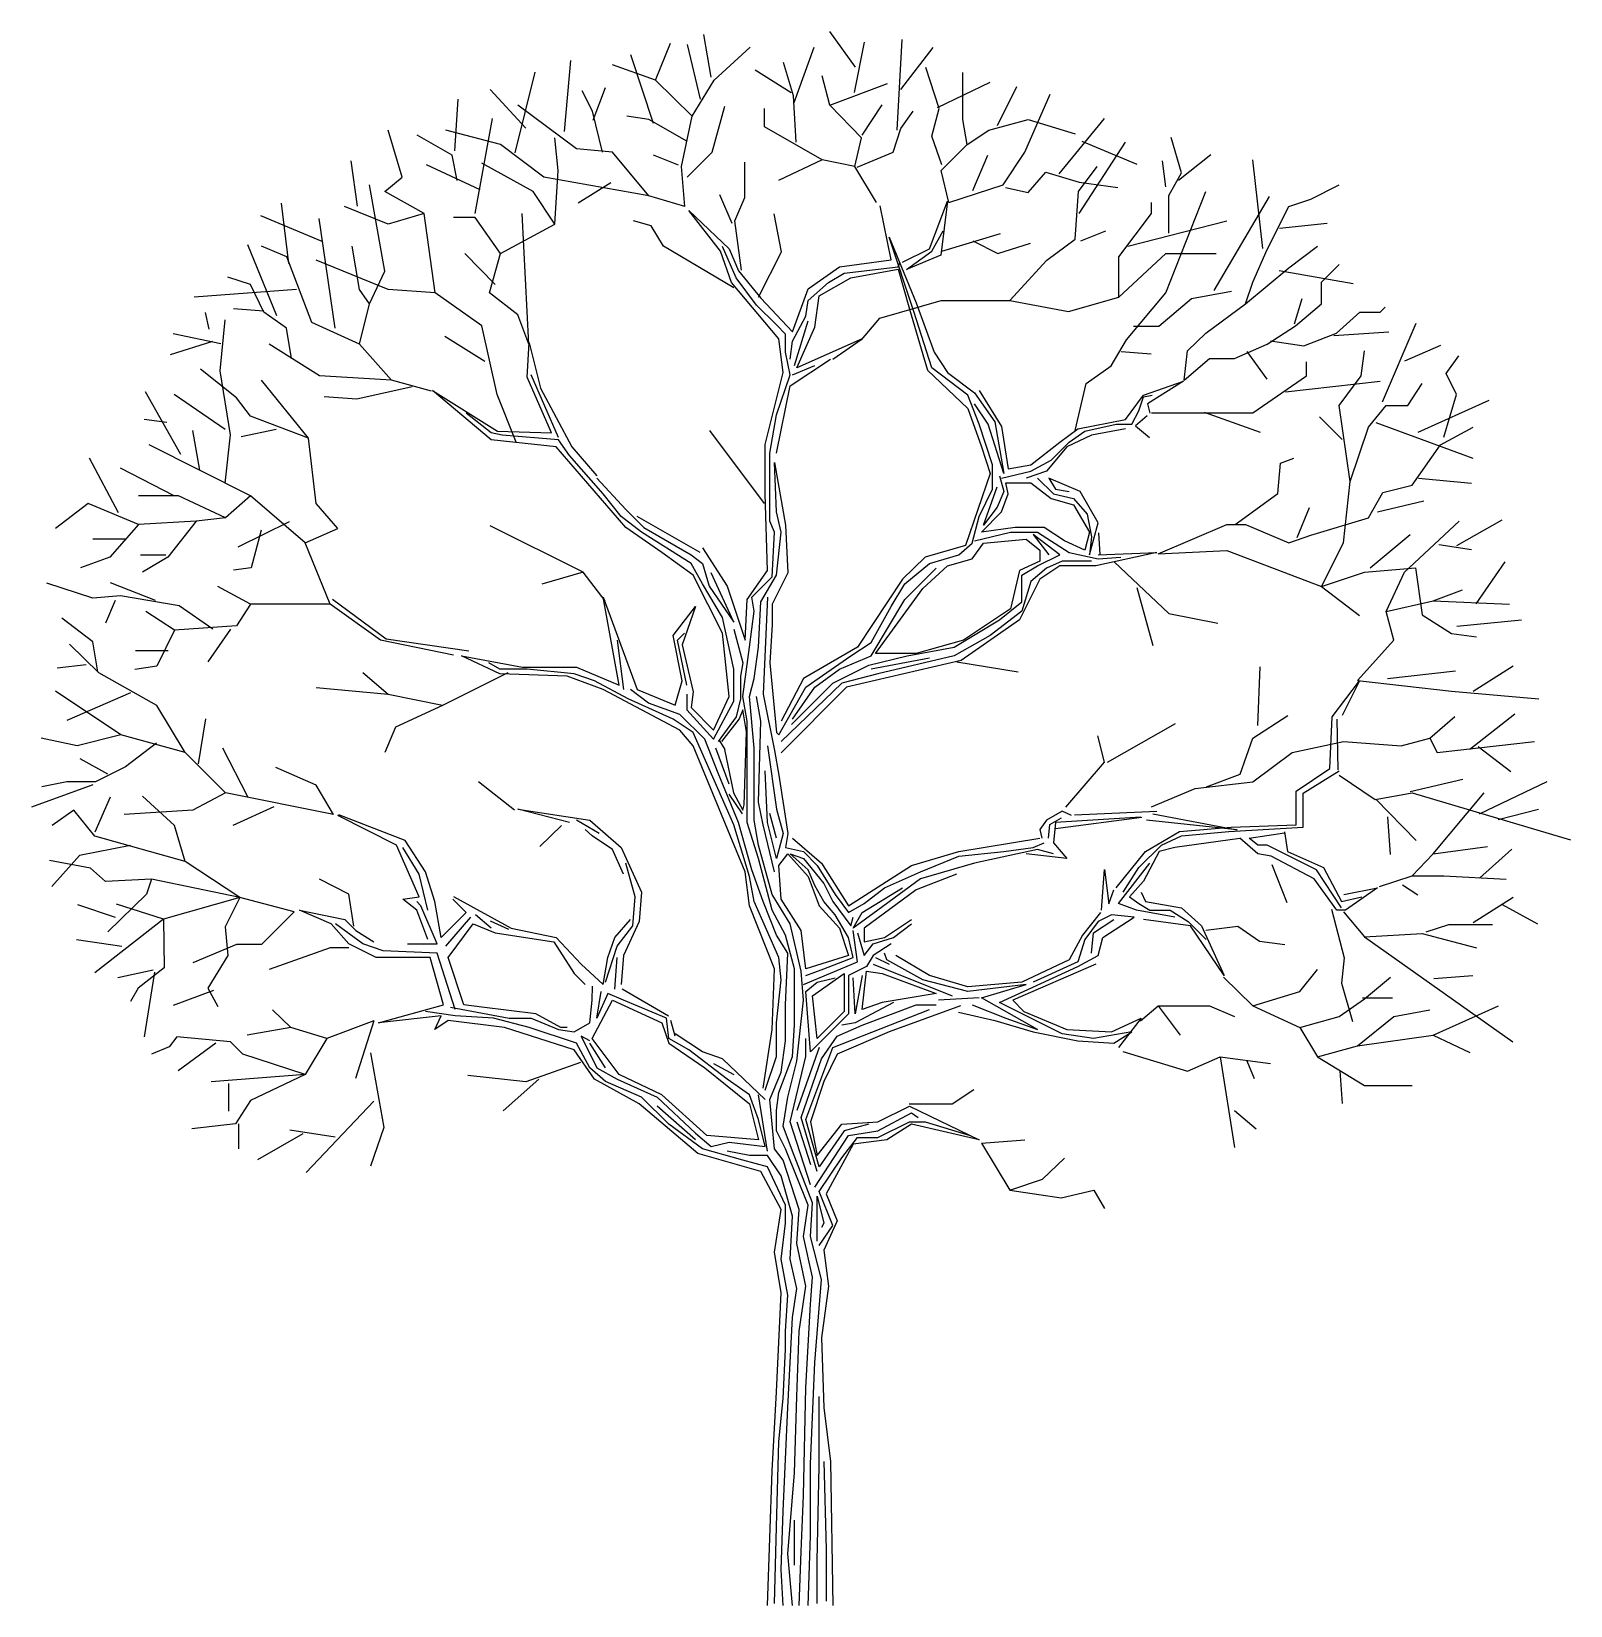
# Model space of a CAD drawing. Extents: x -4.33 to 4.42, y 0 to 8.95.
import ezdxf

# ---------------------------------------------------------------- set-up
doc = ezdxf.new("R2010")
doc.units = 0
doc.header["$LTSCALE"] = 1.2
doc.layers.get('0').update_dxf_attribs({"linetype": 'CONTINUOUS'})

msp = doc.modelspace()

# ---------------------------------------------------------------- linework, layer by layer
at = {"color": 0}
for p, q in [((-0.782, 8.6771), (-0.6961, 8.8869)), ((-0.5251, 8.5679), (-0.5994, 8.8789)), ((-0.4643, 8.6926), (-0.5072, 8.9358)), ((0.0077, 8.5495), (0.1221, 8.8643)), ((0.3556, 8.7495), (0.2097, 8.9532)), ((0.351, 8.6067), (0.4082, 8.8929)), ((0.5941, 8.3921), (0.6227, 8.9072)), ((-1.2985, 8.3834), (-1.2627, 8.788)), ((-0.7925, 8.4291), (-0.9213, 8.8202)), ((-0.4482, 8.6771), (-0.2432, 8.8631)), ((0.0036, 8.5865), (-0.0536, 8.7772)), ((0.6143, 8.6229), (0.7987, 8.8624)), ((-1.5799, 8.2633), (-1.4655, 8.7212)), ((-0.782, 8.6771), (-1.0251, 8.7629)), ((-0.0104, 8.6036), (-0.2141, 8.733)), ((0.2097, 8.534), (0.1668, 8.7009)), ((0.8332, 8.5149), (0.7569, 8.7486)), ((0.9677, 8.4529), (0.9677, 8.72)), ((-1.5187, 8.4027), (-1.7224, 8.6229)), ((-1.1406, 8.5006), (-1.1978, 8.6151)), ((-1.1365, 8.4493), (-1.065, 8.6354)), ((-0.5722, 8.472), (-0.782, 8.6771)), ((-0.5722, 8.472), (-0.4482, 8.6771)), ((0.2097, 8.534), (0.5386, 8.658)), ((0.8229, 8.5209), (1.1233, 8.664)), ((1.1648, 8.4192), (1.2749, 8.6394)), ((1.3205, 8.2669), (1.4635, 8.596)), ((-1.9233, 8.2734), (-1.904, 8.5679)), ((-1.2301, 8.286), (-1.5638, 8.534)), ((-0.4588, 8.2669), (-0.3873, 8.5292)), ((-0.1622, 8.41), (-0.1622, 8.5149)), ((0.0179, 8.3241), (0.0036, 8.5865)), ((0.3908, 8.348), (0.2097, 8.534)), ((0.3939, 8.3635), (0.5083, 8.5352)), ((0.7903, 8.3575), (0.8332, 8.5149)), ((-1.808, 7.9187), (-1.7079, 8.4577)), ((-1.0834, 8.2669), (-1.1406, 8.5006)), ((-0.8201, 8.4529), (-0.9441, 8.472)), ((-0.6032, 8.3289), (-0.8201, 8.4529)), ((-0.6342, 8.1858), (-0.5722, 8.472)), ((0.6139, 8.4005), (0.6854, 8.5006)), ((0.9916, 8.3098), (0.9677, 8.4529)), ((1.1155, 8.3909), (1.3396, 8.4529)), ((1.3396, 8.4529), (1.6066, 8.3718)), ((1.5143, 8.144), (1.773, 8.4578)), ((-2.2218, 8.1238), (-2.3028, 8.3909)), ((-1.9374, 8.249), (-2.1377, 8.3635)), ((-1.664, 8.3098), (-1.9738, 8.3909)), ((-1.335, 8.162), (-1.3541, 8.348)), ((0.1668, 8.224), (-0.1622, 8.41)), ((0.3527, 8.1858), (0.3908, 8.348)), ((0.571, 8.2669), (0.6139, 8.4005)), ((0.8475, 8.1954), (0.7903, 8.3575)), ((0.9916, 8.3098), (1.1155, 8.3909)), ((1.6437, 8.3284), (1.9574, 8.199)), ((2.2103, 8.1489), (2.1531, 8.3492)), ((-1.9088, 8.1059), (-1.9374, 8.249)), ((-1.416, 8.1238), (-1.664, 8.3098)), ((-1.0251, 8.2669), (-1.2301, 8.286)), ((-0.8201, 8.0189), (-1.0251, 8.2669)), ((-0.6502, 8.1918), (-0.7932, 8.249)), ((-0.6018, 8.1238), (-0.4588, 8.2669)), ((0.366, 8.1811), (0.571, 8.2669)), ((0.8438, 8.162), (0.9916, 8.3098)), ((1.0232, 8.0487), (1.109, 8.249)), ((1.1966, 8.0809), (1.3205, 8.2669)), ((1.6294, 7.9187), (1.8916, 8.3241)), ((2.1941, 8.1082), (2.3785, 8.2541)), ((-2.4765, 7.9596), (-2.5122, 8.2183)), ((-1.7794, 8.0523), (-2.0845, 8.1954)), ((-1.478, 8.0427), (-1.7688, 8.2049)), ((-1.3541, 7.8567), (-1.335, 8.162)), ((-0.6151, 7.9569), (-0.6342, 8.1858)), ((-0.2729, 8.0094), (-0.2729, 8.2097)), ((0.1668, 8.224), (-0.0811, 8.1047)), ((0.3527, 8.1858), (0.1668, 8.224)), ((0.4767, 7.9807), (0.3527, 8.1858)), ((0.8867, 7.9807), (0.8438, 8.162)), ((1.3385, 8.038), (1.4387, 8.1524)), ((1.4387, 8.1524), (1.6294, 8.0952)), ((1.6256, 8.0427), (1.7305, 8.1858)), ((2.1225, 8.0697), (2.1033, 8.2183)), ((2.1388, 8.0201), (2.2103, 8.1489)), ((2.6734, 7.7184), (2.6162, 8.224)), ((-2.3219, 7.5896), (-2.4077, 8.0809)), ((-2.3219, 8.0427), (-2.2218, 8.1238)), ((-0.8201, 8.0189), (-1.416, 8.1238)), ((-1.0364, 8.0916), (-1.2223, 7.9772)), ((0.8867, 7.9807), (1.1966, 8.0809)), ((1.2098, 8.0666), (1.3385, 8.038)), ((1.6294, 8.0952), (1.8487, 8.0666)), ((2.9462, 7.9998), (3.1083, 8.0809)), ((-2.8671, 7.6338), (-2.91, 7.9772)), ((-2.0978, 7.9187), (-2.3219, 8.0427)), ((-1.3541, 7.8567), (-1.478, 8.0427)), ((-0.6151, 7.9569), (-0.8201, 8.0189)), ((-0.3444, 7.8615), (-0.4159, 8.0237)), ((-0.3301, 7.8758), (-0.2729, 8.0094)), ((0.7769, 7.7175), (0.8793, 7.9877)), ((0.8793, 7.9877), (0.8422, 7.6804)), ((1.6066, 7.7709), (1.6256, 8.0427)), ((2.0404, 7.9187), (2.0404, 7.9807)), ((2.1215, 7.4656), (2.3503, 8.0427)), ((2.1388, 7.8055), (2.1388, 8.0201)), ((2.3978, 7.4807), (2.7115, 8.0146)), ((2.8223, 7.9569), (2.9462, 7.9998)), ((-2.6774, 7.7587), (-3.0269, 7.9045)), ((-2.6042, 7.2653), (-2.6948, 7.8901)), ((-2.3028, 7.8567), (-2.5507, 7.9569)), ((-2.0978, 7.9187), (-2.3028, 7.8567)), ((-2.0358, 7.4656), (-2.0978, 7.9187)), ((-1.807, 7.8949), (-1.9309, 7.8949)), ((-1.664, 7.6898), (-1.807, 7.8949)), ((-1.5019, 7.1747), (-1.54, 7.9187)), ((-0.5909, 7.9354), (-0.3622, 7.7175)), ((-0.4123, 7.7044), (-0.5909, 7.9354)), ((-0.0638, 7.7005), (-0.1067, 7.9152)), ((0.5591, 7.6543), (0.4959, 7.9615)), ((1.8545, 7.6707), (2.0404, 7.9187)), ((2.6983, 7.7137), (2.8223, 7.9569)), ((-1.664, 7.6898), (-1.3541, 7.8567)), ((-0.8068, 7.8472), (-0.907, 7.8758)), ((-0.7353, 7.7327), (-0.8068, 7.8472)), ((-0.2927, 7.5956), (-0.3301, 7.8758)), ((0.79, 7.7044), (0.8553, 7.8199)), ((0.8475, 7.7041), (1.1812, 7.8043)), ((1.6382, 7.7625), (1.7812, 7.8198)), ((1.9059, 7.7327), (2.4684, 7.8758)), ((2.7681, 7.8341), (3.0398, 7.8627)), ((-2.9361, 7.3348), (-3.1012, 7.7394)), ((-2.8797, 7.6707), (-3.0227, 7.7327)), ((-2.4649, 7.4847), (-2.5078, 7.7327)), ((-0.3356, 7.4954), (-0.7353, 7.7327)), ((-0.3492, 7.5257), (-0.4123, 7.7044)), ((-0.323, 7.5519), (-0.3993, 7.7305)), ((-0.3622, 7.7175), (-0.31, 7.5911)), ((-0.1956, 7.4418), (-0.0638, 7.7005)), ((0.5482, 7.7828), (0.7007, 7.4102)), ((0.6876, 7.3601), (0.5482, 7.7828)), ((0.6244, 7.6412), (0.7769, 7.7175)), ((0.6473, 7.599), (0.79, 7.7044)), ((1.0232, 7.7625), (1.1662, 7.691)), ((1.1662, 7.691), (1.3521, 7.7482)), ((1.4445, 7.6516), (1.6066, 7.7709)), ((2.6173, 7.5276), (2.6983, 7.7137)), ((2.8223, 7.6087), (2.9844, 7.7327)), ((-2.7366, 7.2987), (-2.8797, 7.6707)), ((-2.3028, 7.4847), (-2.7128, 7.6516)), ((-1.6936, 7.5133), (-1.8652, 7.6898)), ((-1.7259, 7.4656), (-1.664, 7.6898)), ((0.0865, 7.4887), (0.2651, 7.6151)), ((0.2651, 7.6151), (0.5591, 7.6543)), ((0.2912, 7.578), (0.5983, 7.6151)), ((0.5983, 7.6151), (0.6114, 7.6412)), ((0.8422, 7.6804), (0.6473, 7.599)), ((1.2347, 7.4227), (1.4445, 7.6516)), ((1.8545, 7.4418), (2.1215, 7.6898)), ((1.8545, 7.4418), (1.8545, 7.6707)), ((2.1215, 7.6898), (2.4075, 7.6898)), ((3.0082, 7.5276), (3.1083, 7.6278)), ((-3.0857, 7.5133), (-3.2144, 7.5563)), ((-2.4077, 7.4036), (-2.3219, 7.5896)), ((-0.0791, 7.2054), (-0.3492, 7.5257)), ((-0.2076, 7.3972), (-0.323, 7.5519)), ((-0.31, 7.5911), (-0.1815, 7.4364)), ((0.0865, 7.4233), (0.2019, 7.5257)), ((0.1496, 7.4495), (0.3304, 7.5519)), ((0.2019, 7.5257), (0.2912, 7.578)), ((0.3304, 7.5519), (0.5983, 7.602)), ((0.5983, 7.602), (0.6636, 7.3732)), ((2.5744, 7.4036), (2.8223, 7.6087)), ((2.5744, 7.4036), (2.6173, 7.5276)), ((2.7666, 7.5935), (3.1877, 7.5192)), ((3.0082, 7.4036), (3.0082, 7.5276)), ((-2.8235, 7.4847), (-3.4051, 7.4418)), ((-3.0094, 7.3559), (-3.0857, 7.5133)), ((-2.4077, 7.4036), (-2.4649, 7.4847)), ((-2.0358, 7.4656), (-2.3028, 7.4847)), ((-1.7688, 7.2796), (-2.0358, 7.4656)), ((-1.5638, 7.3416), (-1.7259, 7.4656)), ((-0.1815, 7.4364), (-0.0028, 7.2446)), ((-0.0028, 7.2446), (0.0865, 7.4887)), ((0.1257, 7.2708), (0.1496, 7.4495)), ((1.5684, 7.3607), (1.8545, 7.4418)), ((1.8974, 7.1985), (2.1215, 7.4656)), ((2.0816, 7.2761), (2.2675, 7.4334)), ((2.2675, 7.4334), (2.4963, 7.4764)), ((2.8539, 7.2904), (2.8968, 7.4334)), ((-3.3214, 7.2605), (-3.3407, 7.3541)), ((-3.0101, 7.3619), (-3.1818, 7.3762)), ((-2.8807, 7.2653), (-3.0094, 7.3559)), ((-2.4649, 7.1747), (-2.4077, 7.4036)), ((-0.0922, 7.2839), (-0.2076, 7.3972)), ((0.0734, 7.334), (0.0865, 7.4233)), ((0.4957, 7.3226), (0.8438, 7.4227)), ((0.6636, 7.3732), (0.7399, 7.1161)), ((0.79, 7.0398), (0.6876, 7.3601)), ((0.7007, 7.4102), (0.803, 7.1291)), ((0.8438, 7.4227), (1.2347, 7.4227)), ((1.2347, 7.4227), (1.5684, 7.3607)), ((2.3503, 7.2367), (2.5744, 7.4036)), ((2.8604, 7.2796), (3.0082, 7.4036)), ((3.093, 7.2367), (3.2265, 7.3559)), ((3.2265, 7.3559), (3.3409, 7.3559)), ((3.3409, 7.3559), (3.3695, 7.3846)), ((-3.2574, 7.0221), (-3.2287, 7.313)), ((-2.8521, 7.0936), (-2.8807, 7.2653)), ((-2.4649, 7.1747), (-2.7366, 7.2987)), ((-1.683, 6.8885), (-1.7688, 7.2796)), ((-1.5019, 7.1747), (-1.5638, 7.3416)), ((-0.0421, 7.2316), (-0.0922, 7.2839)), ((-0.0028, 7.1923), (0.0734, 7.334)), ((0.0102, 7.0529), (0.0865, 7.3078)), ((0.0233, 7.0398), (0.1257, 7.2708)), ((0.3908, 7.1985), (0.4957, 7.3226)), ((1.9385, 7.2761), (2.0816, 7.2761)), ((2.6983, 7.1747), (2.8604, 7.2796)), ((3.3552, 6.8456), (3.5459, 7.2939)), ((-3.3021, 7.1889), (-3.5416, 7.1146)), ((-3.2533, 7.1759), (-3.525, 7.2331)), ((-2.6937, 6.9935), (-2.9798, 7.1747)), ((-2.2837, 6.9696), (-2.4649, 7.1747)), ((-1.7515, 7.0757), (-1.9804, 7.2188)), ((-1.5123, 6.9875), (-1.4992, 7.1814)), ((-1.4992, 7.1814), (-1.436, 6.9243)), ((-0.0551, 7.0137), (-0.0791, 7.2054)), ((-0.0421, 7.1291), (-0.0421, 7.2316)), ((-0.0159, 7.0899), (-0.0028, 7.1923)), ((0.3936, 7.2054), (0.0233, 7.0398)), ((0.228, 7.0899), (0.3936, 7.2054)), ((1.8116, 7.0507), (1.8974, 7.1985)), ((2.2454, 7.1365), (2.3503, 7.2367)), ((2.5124, 7.0936), (2.6983, 7.1747)), ((2.7164, 7.1938), (2.9071, 7.1652)), ((2.9071, 7.1652), (3.093, 7.2367)), ((3.0776, 7.2247), (3.3913, 7.244)), ((3.4822, 7.0788), (3.6858, 7.1697)), ((-0.0159, 7.0006), (-0.0421, 7.1291)), ((-0.0159, 6.9374), (0.215, 7.0899)), ((0.7399, 7.1161), (0.766, 7.0267)), ((0.803, 7.1291), (0.8793, 7.0137)), ((1.867, 7.133), (2.0387, 7.1187)), ((2.2263, 6.9696), (2.2454, 7.1365)), ((2.2263, 6.9696), (2.3694, 7.0936)), ((2.3694, 7.0936), (2.5124, 7.0936)), ((2.5822, 7.133), (2.6966, 6.9756)), ((2.9224, 6.9935), (2.9224, 7.0745)), ((3.2323, 6.9935), (3.2514, 7.1365)), ((3.7175, 7.0078), (3.789, 7.1079)), ((-3.1657, 6.8695), (-3.3707, 7.0316)), ((-3.2001, 6.6596), (-3.2574, 7.0221)), ((-2.2837, 6.9696), (-2.6937, 6.9935)), ((-1.3729, 6.6694), (-1.5123, 6.9875)), ((-1.3337, 6.6432), (-1.4883, 7.0006)), ((-0.1575, 6.604), (-0.0551, 7.0137)), ((-0.0922, 6.7718), (-0.0159, 7.0006)), ((-0.0028, 7.0006), (0.1257, 7.0529)), ((0.766, 7.0267), (0.9947, 6.8088)), ((0.9947, 6.8851), (0.79, 7.0398)), ((0.8793, 7.0137), (1.0339, 6.8982)), ((1.6685, 6.9505), (1.8116, 7.0507)), ((2.6173, 6.7836), (2.9224, 6.9935)), ((3.1083, 6.8265), (3.2323, 6.9935)), ((3.7747, 6.8885), (3.7175, 7.0078)), ((-3.4821, 6.5463), (-3.6824, 6.904)), ((-2.7557, 6.6405), (-3.0227, 6.9696)), ((-2.1663, 6.9326), (-2.4809, 6.8611)), ((-2.0549, 6.9076), (-2.2837, 6.9696)), ((-2.0502, 6.9112), (-1.68, 6.6803)), ((-1.717, 6.6302), (-2.0502, 6.9112)), ((-1.436, 6.9243), (-1.2574, 6.5909)), ((-0.0922, 6.5539), (-0.0159, 6.9374)), ((1.0339, 6.8982), (1.1494, 6.7326)), ((1.0601, 6.9112), (1.1864, 6.7064)), ((1.6066, 6.6834), (1.6685, 6.9505)), ((1.9945, 6.8851), (2.2232, 6.9635)), ((2.2232, 6.9635), (2.0184, 6.835)), ((2.8022, 6.9028), (3.3409, 6.9648)), ((3.4993, 6.8265), (3.5803, 6.9505)), ((-3.2287, 6.6882), (-3.5196, 6.8885)), ((-3.0847, 6.7645), (-3.1657, 6.8695)), ((-2.4809, 6.8611), (-2.6669, 6.8754)), ((-1.5737, 6.6164), (-1.683, 6.8885)), ((1.0601, 6.7195), (0.9947, 6.8851)), ((0.9947, 6.8088), (1.0731, 6.5909)), ((1.1102, 6.7195), (1.0339, 6.835)), ((1.8921, 6.7456), (1.9945, 6.8851)), ((1.9683, 6.7958), (1.9945, 6.8742)), ((1.9945, 6.8742), (2.0445, 6.8851)), ((2.0184, 6.835), (2.0315, 6.7827)), ((3.1703, 6.3925), (3.1083, 6.8265)), ((3.2752, 6.7025), (3.3753, 6.8265)), ((3.3753, 6.8265), (3.4993, 6.8265)), ((3.5565, 6.6742), (3.9611, 6.8559)), ((3.7032, 6.6453), (3.7747, 6.8885)), ((-3.5609, 6.7293), (-3.6902, 6.7458)), ((-2.7557, 6.6405), (-3.0847, 6.7645)), ((-1.717, 6.6694), (-1.8586, 6.7827)), ((-0.1314, 6.5539), (-0.0922, 6.7718)), ((1.1363, 6.4885), (1.0601, 6.7195)), ((1.1995, 6.4384), (1.1102, 6.7195)), ((1.1494, 6.7326), (1.1995, 6.4384)), ((1.622, 6.6933), (1.8921, 6.7456)), ((1.6612, 6.6803), (1.8398, 6.7195)), ((1.8398, 6.7195), (1.9291, 6.7195)), ((1.9291, 6.7195), (1.9683, 6.7958)), ((2.0152, 6.7678), (1.9492, 6.71)), ((2.0404, 6.7836), (2.6173, 6.7836)), ((2.3397, 6.7884), (2.6591, 6.6739)), ((3.1257, 6.6322), (2.9969, 6.7609)), ((3.317, 6.7293), (3.8675, 6.5256)), ((-3.3731, 6.4569), (-3.4136, 6.6834)), ((-3.2287, 6.383), (-3.2001, 6.6596)), ((-2.9386, 6.6894), (-3.1389, 6.6465)), ((-2.7128, 6.2685), (-2.7557, 6.6405)), ((-1.6538, 6.6563), (-1.717, 6.6694)), ((-1.3467, 6.5909), (-1.717, 6.6302)), ((-1.68, 6.6803), (-1.3729, 6.6694)), ((-1.3337, 6.6302), (-1.6538, 6.6563)), ((-1.2705, 6.5408), (-1.3337, 6.6302)), ((-0.1622, 6.2685), (-0.4721, 6.6834)), ((1.1864, 6.7064), (1.2256, 6.4646)), ((1.5196, 6.6171), (1.622, 6.6933)), ((1.6982, 6.6563), (1.5588, 6.5909)), ((1.5719, 6.6171), (1.6612, 6.6803)), ((1.8921, 6.6933), (1.6982, 6.6563)), ((1.9492, 6.71), (2.029, 6.644)), ((3.1703, 6.3925), (3.2752, 6.7025)), ((3.6852, 6.6024), (3.8711, 6.7025)), ((-3.0847, 6.3114), (-3.6615, 6.6024)), ((-0.9503, 6.1312), (-1.3467, 6.5909)), ((-1.0788, 6.3229), (-1.2705, 6.5408)), ((-1.2574, 6.5909), (-1.1158, 6.4253)), ((-0.1575, 6.3229), (-0.1575, 6.604)), ((-0.1314, 6.336), (-0.1314, 6.5539)), ((1.0731, 6.5909), (1.1232, 6.4384)), ((1.3541, 6.4885), (1.5196, 6.6171)), ((1.5588, 6.5909), (1.4434, 6.4515)), ((1.4695, 6.5147), (1.5719, 6.6171)), ((3.5231, 6.3734), (3.6852, 6.6024)), ((-3.8361, 6.2146), (-4.0012, 6.5256)), ((-3.5196, 6.3114), (-3.8247, 6.4688)), ((-0.1052, 6.5016), (-0.0421, 6.1442)), ((-0.0922, 6.2205), (-0.1052, 6.5016)), ((1.1363, 6.3491), (1.1363, 6.4885)), ((1.1864, 6.4123), (1.3541, 6.4515)), ((1.2256, 6.4646), (1.3541, 6.4885)), ((1.4434, 6.4515), (1.328, 6.4123)), ((1.3541, 6.4515), (1.4695, 6.5147)), ((2.7593, 6.3257), (2.7736, 6.4974)), ((2.7736, 6.4974), (2.8498, 6.5261)), ((-1.1158, 6.4123), (-0.9503, 6.2336)), ((1.1232, 6.4384), (0.9816, 6.0288)), ((1.084, 6.1442), (1.1624, 6.3621)), ((1.1755, 6.4253), (1.1995, 6.336)), ((1.2125, 6.3861), (1.3541, 6.3861)), ((1.2256, 6.3229), (1.2125, 6.3861)), ((1.3541, 6.3861), (1.4695, 6.2968)), ((1.3911, 6.4123), (1.4826, 6.3229)), ((1.4565, 6.4123), (1.4935, 6.3491)), ((1.6351, 6.336), (1.4565, 6.4123)), ((3.1322, 6.0443), (3.1703, 6.3925)), ((3.3562, 6.3305), (3.5231, 6.3734)), ((3.5602, 6.4116), (3.8606, 6.383)), ((-4.0096, 6.2685), (-4.1955, 6.1254)), ((-3.7235, 6.1493), (-4.0096, 6.2685)), ((-3.4947, 6.3114), (-3.7235, 6.3114)), ((-3.2277, 6.1874), (-3.4947, 6.3114)), ((-3.0847, 6.3114), (-3.2277, 6.1874)), ((-2.7748, 6.0443), (-3.0847, 6.3114)), ((-2.5889, 6.1254), (-2.7128, 6.2685)), ((-0.9765, 6.1944), (-1.0788, 6.3229)), ((-0.1444, 5.8871), (-0.1575, 6.3229)), ((-0.1314, 6.1682), (-0.1314, 6.336)), ((1.0601, 6.1944), (1.1363, 6.3491)), ((1.1995, 6.336), (1.1624, 6.2467)), ((1.1864, 6.2205), (1.2256, 6.3229)), ((1.4695, 6.2968), (1.5959, 6.2597)), ((1.4826, 6.3229), (1.5959, 6.2968)), ((1.4935, 6.3491), (1.5719, 6.336)), ((1.5959, 6.2968), (1.6743, 6.2074)), ((1.7374, 6.1573), (1.6351, 6.336)), ((2.5161, 6.1493), (2.7593, 6.3257)), ((3.2752, 6.1874), (3.3562, 6.3305)), ((3.3266, 6.2208), (3.5888, 6.2828)), ((-3.2277, 6.1874), (-3.3946, 6.1683)), ((-0.861, 6.105), (-0.9765, 6.1944)), ((-0.9503, 6.2336), (-0.8479, 6.1312)), ((-0.5278, 5.9895), (-0.885, 6.1944)), ((-0.066, 6.105), (-0.0922, 6.2205)), ((1.0208, 6.0418), (1.0601, 6.1944)), ((1.0731, 6.105), (1.1864, 6.2205)), ((1.1624, 6.2467), (1.084, 6.1442)), ((1.5959, 6.2597), (1.6873, 6.105)), ((1.6743, 6.2074), (1.6982, 6.0789)), ((2.8682, 6.0741), (2.9397, 6.2458)), ((2.9462, 6.0873), (3.2752, 6.1874)), ((-3.7235, 6.1493), (-3.8856, 5.9633)), ((-3.3946, 6.1683), (-3.7235, 6.1493)), ((-3.3946, 6.1683), (-3.5567, 5.9633)), ((-2.8664, 6.1636), (-3.1572, 6.0205)), ((-3.0244, 6.1171), (-3.0817, 5.9024)), ((-2.7748, 6.0443), (-2.5889, 6.1254)), ((-1.192, 5.8774), (-1.7224, 6.1403)), ((-0.7456, 5.9895), (-0.9503, 6.1312)), ((-0.5779, 5.9263), (-0.861, 6.105)), ((-0.8479, 6.1312), (-0.5779, 5.9765)), ((-0.1052, 6.105), (-0.1314, 6.1682)), ((-0.1183, 5.8501), (-0.1052, 6.105)), ((-0.0922, 5.861), (-0.066, 6.105)), ((-0.0421, 6.1442), (-0.029, 5.8741)), ((1.0339, 6.0549), (1.2387, 6.105)), ((1.2648, 6.1312), (1.0731, 6.105)), ((1.2387, 6.105), (1.3911, 6.105)), ((1.4303, 6.1312), (1.2648, 6.1312)), ((1.3672, 6.092), (1.4565, 5.9765)), ((1.5196, 5.9765), (1.3672, 6.092)), ((1.3911, 6.105), (1.5719, 5.9895)), ((1.5458, 6.0549), (1.4303, 6.1312)), ((1.6873, 6.105), (1.6612, 6.0026)), ((1.6873, 5.9765), (1.7374, 6.1573)), ((1.7482, 5.9779), (1.74, 6.1018)), ((2.0786, 5.9823), (2.4695, 6.1493)), ((2.4695, 6.1493), (2.5744, 6.1493)), ((2.5744, 6.1493), (2.8223, 6.0443)), ((3.2837, 5.9013), (3.5125, 6.092)), ((3.4802, 5.8774), (3.7901, 6.1683)), ((3.7767, 6.0302), (4.0354, 6.1761)), ((-3.8003, 6.066), (-3.982, 6.066)), ((-2.6318, 5.6962), (-2.7748, 6.0443)), ((-0.5147, 6.0157), (-0.3731, 5.7978)), ((0.9816, 6.0288), (0.7529, 5.9634)), ((0.9446, 5.9765), (1.0208, 6.0418)), ((1.0208, 5.9525), (1.084, 6.0418)), ((1.084, 6.0418), (1.328, 6.0658)), ((1.328, 6.0658), (1.4042, 6.0026)), ((1.4042, 6.0026), (1.4042, 5.9394)), ((1.6612, 6.0026), (1.5458, 6.0549)), ((1.6982, 6.0789), (1.6873, 5.9765)), ((2.0786, 5.9823), (2.4695, 6.0014)), ((2.4695, 6.0014), (3.0082, 5.7963)), ((2.8223, 6.0443), (2.9462, 6.0873)), ((3.0082, 5.7963), (3.1322, 6.0443)), ((3.6746, 6.0348), (3.8606, 6.0062)), ((-3.8856, 5.9633), (-4.0525, 5.9013)), ((-3.5679, 5.974), (-3.711, 5.974)), ((-3.5567, 5.9633), (-3.6997, 5.8774)), ((-0.567, 5.861), (-0.7456, 5.9895)), ((-0.5779, 5.9765), (-0.5147, 5.9263)), ((-0.5147, 5.8109), (-0.5779, 5.9263)), ((-0.5147, 5.9263), (-0.4755, 5.7978)), ((0.7529, 5.9634), (0.6244, 5.837)), ((0.6375, 5.8109), (0.7769, 5.9263)), ((0.7399, 5.7847), (0.8793, 5.9133)), ((0.7769, 5.9263), (0.9446, 5.9765)), ((0.8793, 5.9133), (1.0208, 5.9525)), ((1.4042, 5.9394), (1.2888, 5.8871)), ((1.3018, 5.861), (1.3911, 5.9133)), ((1.3911, 5.9133), (1.5196, 5.9765)), ((1.5196, 5.9133), (1.4042, 5.837)), ((1.5327, 5.9394), (1.4434, 5.9002)), ((1.7244, 5.9133), (1.5196, 5.9133)), ((1.6982, 5.9394), (1.5327, 5.9394)), ((1.5719, 5.9895), (1.7374, 5.9525)), ((2.0707, 5.9895), (1.7244, 5.9133)), ((1.7374, 5.9765), (2.0707, 5.9895)), ((1.7374, 5.9525), (1.8659, 5.9634)), ((1.8281, 5.9366), (2.1391, 5.6421)), ((3.8867, 5.6972), (4.0519, 5.9366)), ((-3.0817, 5.9024), (-3.1818, 5.8881)), ((-1.192, 5.8774), (-1.4279, 5.81)), ((-1.068, 5.7152), (-1.192, 5.8774)), ((-0.3993, 5.5298), (-0.567, 5.861)), ((-0.3361, 5.593), (-0.4646, 5.8741)), ((-0.2599, 5.7215), (-0.1444, 5.8871)), ((-0.2337, 5.7346), (-0.1183, 5.8501)), ((-0.1815, 5.7085), (-0.0922, 5.861)), ((-0.029, 5.8741), (-0.1183, 5.6954)), ((0.6244, 5.837), (0.3674, 5.4513)), ((0.6375, 5.7215), (0.8161, 5.9002)), ((1.2888, 5.8871), (1.2387, 5.6692)), ((1.4042, 5.837), (1.2888, 5.606)), ((1.3018, 5.7085), (1.3018, 5.861)), ((1.3541, 5.8239), (1.3018, 5.6562)), ((1.4434, 5.9002), (1.3541, 5.8239)), ((3.0082, 5.7963), (3.2514, 5.8774)), ((3.2514, 5.8774), (3.5422, 5.9013)), ((3.3753, 5.6532), (3.4802, 5.8774)), ((3.5422, 5.9013), (3.5803, 5.6342)), ((-3.982, 5.7295), (-4.2442, 5.8154)), ((-3.8247, 5.7439), (-3.982, 5.7295)), ((-3.6251, 5.7164), (-3.8826, 5.8166)), ((-3.491, 5.6866), (-3.8247, 5.7439)), ((-3.0847, 5.6962), (-3.2706, 5.7963)), ((-1.0788, 5.7346), (-0.885, 5.2095)), ((-0.9873, 5.2356), (-1.0788, 5.7346)), ((-0.3993, 5.6191), (-0.5147, 5.8109)), ((-0.4755, 5.7978), (-0.3361, 5.593)), ((-0.3731, 5.7978), (-0.2708, 5.4906)), ((-0.2207, 5.6562), (-0.2337, 5.7346)), ((-0.1444, 5.7346), (-0.1684, 5.1833)), ((0.4698, 5.4143), (0.7399, 5.7847)), ((0.5591, 5.6823), (0.6375, 5.8109)), ((1.9574, 5.7907), (2.0482, 5.4605)), ((3.0082, 5.7963), (3.2235, 5.6311)), ((3.6423, 5.7152), (3.8092, 5.7772)), ((-3.8553, 5.7164), (-3.9104, 5.5871)), ((-3.5185, 5.5483), (-3.6806, 5.6532)), ((-3.3003, 5.5531), (-3.491, 5.6866)), ((-3.0847, 5.6962), (-3.1657, 5.5722)), ((-2.6318, 5.6962), (-3.0847, 5.6962)), ((-2.3457, 5.4911), (-2.6318, 5.6962)), ((-2.3141, 5.4962), (-2.6196, 5.7219)), ((-0.6802, 5.5167), (-0.5539, 5.6823)), ((-0.5539, 5.6823), (-0.6301, 5.4644)), ((-0.2708, 5.4906), (-0.2599, 5.7215)), ((-0.2468, 5.4513), (-0.2207, 5.6562)), ((-0.1945, 5.4513), (-0.1815, 5.7085)), ((-0.1183, 5.6954), (-0.1183, 5.5799)), ((0.4458, 5.4012), (0.6375, 5.7215)), ((0.4458, 5.4775), (0.5591, 5.6823)), ((1.2387, 5.6692), (0.9708, 5.4906)), ((1.3018, 5.6562), (1.1232, 5.5167)), ((1.1755, 5.606), (1.3018, 5.7085)), ((2.1391, 5.6421), (2.417, 5.5871)), ((3.3753, 5.6532), (3.6423, 5.7152)), ((3.4182, 5.4911), (3.3753, 5.6532)), ((3.6423, 5.7152), (4.0761, 5.6962)), ((-3.982, 5.4815), (-4.1584, 5.6151)), ((-3.1657, 5.5722), (-3.5185, 5.5483)), ((-3.2001, 5.5531), (-3.3289, 5.3671)), ((-0.3361, 5.325), (-0.3993, 5.6191)), ((-0.3361, 5.5537), (-0.2838, 5.362)), ((-0.1183, 5.5799), (-0.1314, 5.362)), ((0.9185, 5.4513), (1.1755, 5.606)), ((1.2888, 5.606), (0.9577, 5.3751)), ((3.5803, 5.6342), (3.7472, 5.5292)), ((3.7767, 5.5706), (4.1455, 5.6063)), ((-3.9476, 5.3051), (-4.1145, 5.4672)), ((-3.9534, 5.3098), (-3.982, 5.4815)), ((-3.5185, 5.5483), (-3.6186, 5.3432)), ((-1.9309, 5.4052), (-2.3457, 5.4911)), ((-1.8435, 5.4274), (-2.3141, 5.4962)), ((-1.0004, 5.4906), (-0.9634, 5.2095)), ((-0.6301, 5.2596), (-0.6802, 5.5167)), ((-0.6563, 5.4906), (-0.6171, 5.5298)), ((-0.604, 5.2356), (-0.6563, 5.4906)), ((-0.6301, 5.4644), (-0.567, 5.1964)), ((-0.3622, 5.1702), (-0.3993, 5.5298)), ((0.3304, 5.4012), (0.4458, 5.4775)), ((0.9708, 5.4906), (0.7007, 5.4143)), ((1.1232, 5.5167), (0.9185, 5.4012)), ((3.2132, 5.2621), (3.4182, 5.4911)), ((3.7472, 5.5292), (3.8902, 5.5102)), ((-3.5536, 5.4303), (-3.7396, 5.4303)), ((-1.8847, 5.4012), (-1.5384, 5.338)), ((-1.6669, 5.2988), (-1.8847, 5.4012)), ((-0.2838, 5.1702), (-0.2468, 5.4513)), ((-0.2207, 5.2727), (-0.1945, 5.4513)), ((0.3674, 5.4513), (0.0603, 5.2727)), ((0.1257, 5.2596), (0.3304, 5.4012)), ((0.2651, 5.325), (0.4458, 5.4012)), ((0.9577, 5.3751), (0.3043, 5.2225)), ((0.4328, 5.3489), (0.6506, 5.4012)), ((0.7769, 5.3881), (0.4458, 5.325)), ((0.7007, 5.4143), (0.4698, 5.4143)), ((0.9185, 5.4012), (0.4829, 5.2988)), ((0.6506, 5.4012), (0.9185, 5.4513)), ((-4.0205, 5.3504), (-4.1856, 5.3311)), ((-3.6186, 5.1191), (-3.9476, 5.3051)), ((-3.6186, 5.3432), (-3.7426, 5.3241)), ((-2.3028, 5.1811), (-2.4458, 5.3051)), ((-1.621, 5.3051), (-1.9929, 5.1191)), ((-1.6669, 5.325), (-1.7301, 5.362)), ((-1.5123, 5.325), (-1.6669, 5.325)), ((-1.2836, 5.2857), (-1.6669, 5.2988)), ((-1.5384, 5.338), (-1.2313, 5.338)), ((-1.2444, 5.2988), (-1.5123, 5.325)), ((-1.0788, 5.2095), (-1.2836, 5.2857)), ((-1.1289, 5.2596), (-1.2444, 5.2988)), ((-1.2313, 5.338), (-0.9873, 5.2356)), ((-0.3361, 5.1441), (-0.3361, 5.325)), ((-0.2838, 5.362), (-0.2969, 5.2857)), ((-0.2969, 5.2857), (-0.2969, 5.1572)), ((-0.1314, 5.362), (-0.0922, 4.9654)), ((0.1257, 5.2225), (0.2651, 5.325)), ((0.228, 5.2465), (0.4328, 5.3489)), ((0.4829, 5.2988), (0.2781, 5.2465)), ((0.9333, 5.3671), (1.2813, 5.3098)), ((2.6448, 5.0046), (2.6591, 5.3385)), ((3.3831, 5.2729), (3.7693, 5.3158)), ((3.8694, 5.2013), (4.0982, 5.3444)), ((-3.8236, 4.9521), (-4.1955, 5.2001)), ((-2.3028, 5.1811), (-2.7128, 5.2192)), ((-0.9372, 5.1572), (-1.1289, 5.2596)), ((-0.6432, 4.9785), (-1.0788, 5.2095)), ((-0.8218, 5.1332), (-0.9242, 5.2095)), ((-0.885, 5.2095), (-0.6693, 5.1201)), ((-0.6693, 5.1201), (-0.6301, 5.2596)), ((-0.567, 5.1964), (-0.5779, 5.1071)), ((-0.2468, 5.1702), (-0.2207, 5.2727)), ((-0.0791, 4.9523), (0.0734, 5.2225)), ((0.0603, 5.2727), (-0.066, 5.0308)), ((0.2781, 5.2465), (-0.066, 4.9153)), ((0.3043, 5.2225), (-0.066, 4.8499)), ((-0.0077, 5.0118), (0.228, 5.2465)), ((-0.0028, 5.0417), (0.1257, 5.2225)), ((0.0734, 5.2225), (0.1257, 5.2596)), ((3.0682, 5.0548), (3.2229, 5.2596)), ((3.2229, 5.2596), (3.1244, 5.0614)), ((3.2132, 5.2621), (3.7472, 5.2001)), ((3.7472, 5.2001), (4.243, 5.1572)), ((-3.7675, 5.1906), (-4.1298, 5.0332)), ((-3.4565, 4.852), (-3.6186, 5.1191)), ((-1.9929, 5.1191), (-2.3028, 5.1811)), ((-1.9929, 5.1191), (-2.2599, 4.995)), ((-0.6802, 5.0417), (-0.9372, 5.1572)), ((-0.6432, 5.0678), (-0.8218, 5.1332)), ((-0.604, 5.1833), (-0.604, 5.094)), ((-0.5779, 5.1071), (-0.4515, 4.9785)), ((-0.4515, 4.9785), (-0.3622, 5.1702)), ((-0.4515, 4.9284), (-0.3361, 5.1441)), ((-0.2969, 5.1572), (-0.323, 5.0548)), ((-0.2599, 5.0308), (-0.2838, 5.1702)), ((-0.2207, 4.8761), (-0.2468, 5.1702)), ((-0.1815, 5.0308), (-0.2076, 5.1702)), ((-0.1684, 5.1833), (-0.1052, 4.863)), ((-3.382, 4.7864), (-3.3391, 5.0439)), ((-0.567, 4.9654), (-0.6802, 5.0417)), ((-0.5016, 4.9284), (-0.6432, 5.0678)), ((-0.604, 5.094), (-0.4515, 4.9284)), ((-0.323, 5.0548), (-0.4254, 4.9153)), ((-0.3056, 5.0439), (-0.4058, 4.9153)), ((-0.2838, 5.094), (-0.3056, 5.0439)), ((-0.2642, 4.9698), (-0.2838, 5.094)), ((-0.2599, 4.8892), (-0.2599, 5.0308)), ((-0.1945, 4.5688), (-0.1815, 5.0308)), ((1.7895, 4.7972), (2.1776, 5.0173)), ((2.6162, 4.933), (2.8165, 5.0618)), ((3.0552, 4.7606), (3.0682, 5.0548)), ((3.0944, 5.0417), (3.0996, 4.7531)), ((3.6232, 4.933), (3.7663, 5.0571)), ((3.851, 4.8715), (4.1069, 5.0724)), ((-4.0716, 4.8901), (-4.2766, 4.933)), ((-3.8236, 4.9521), (-4.0716, 4.8901)), ((-3.4565, 4.852), (-3.8236, 4.9521)), ((-2.2599, 4.995), (-2.3219, 4.852)), ((-0.567, 4.8892), (-0.6432, 4.9785)), ((-0.3361, 4.4403), (-0.567, 4.9654)), ((-0.4254, 4.7345), (-0.5016, 4.9284)), ((-0.2773, 4.5536), (-0.2642, 4.9698)), ((-0.0922, 4.9654), (-0.0791, 4.9523)), ((1.773, 4.7972), (1.7345, 4.9458)), ((2.5447, 4.728), (2.6162, 4.933)), ((3.4611, 4.8901), (3.6232, 4.933)), ((3.6232, 4.933), (3.6661, 4.852)), ((-3.6197, 4.9044), (-3.7961, 4.7709)), ((-3.2277, 4.623), (-3.4565, 4.852)), ((-3.1, 4.5992), (-3.243, 4.8758)), ((-0.2708, 4.1723), (-0.567, 4.8892)), ((-0.3622, 4.6713), (-0.4385, 4.8761)), ((-0.3848, 4.8687), (-0.415, 4.9183)), ((-0.3884, 4.8695), (-0.3383, 4.6233)), ((-0.2599, 4.7475), (-0.2599, 4.8892)), ((-0.2207, 4.4664), (-0.2207, 4.8761)), ((-0.1444, 4.8892), (-0.0922, 4.5296)), ((-0.1052, 4.863), (-0.0791, 4.7236)), ((2.6173, 4.685), (2.8414, 4.852)), ((2.8414, 4.852), (3.1322, 4.914)), ((3.1322, 4.914), (3.4611, 4.8901)), ((3.6661, 4.852), (4.2192, 4.914)), ((3.898, 4.8865), (4.0839, 4.7435)), ((-3.8969, 4.7292), (-4.0542, 4.815)), ((-3.7961, 4.7709), (-3.9677, 4.685)), ((-2.7128, 4.666), (-2.9416, 4.7661)), ((-0.2599, 4.5558), (-0.2599, 4.7475)), ((-0.1444, 4.4534), (-0.1575, 4.7475)), ((1.5528, 4.5412), (1.773, 4.7972)), ((2.8635, 4.632), (3.0552, 4.7606)), ((2.9027, 4.6211), (3.1075, 4.7475)), ((-3.982, 4.6678), (-4.3315, 4.5412)), ((-4.1298, 4.685), (-4.2728, 4.6564)), ((-3.9677, 4.685), (-4.1298, 4.685)), ((-2.6127, 4.499), (-2.7128, 4.666)), ((-1.5829, 4.5229), (-1.7879, 4.685)), ((-0.31, 4.4534), (-0.4254, 4.7345)), ((-0.0791, 4.7236), (-0.029, 4.3902)), ((2.2883, 4.6469), (2.6173, 4.685)), ((2.354, 4.6564), (2.5447, 4.728)), ((3.1083, 4.7232), (3.3133, 4.5849)), ((3.5118, 4.629), (3.8122, 4.7005)), ((3.906, 4.5026), (4.2913, 4.6871)), ((-3.9684, 4.4001), (-3.8826, 4.6004)), ((-3.5185, 4.437), (-3.6997, 4.604)), ((-3.2277, 4.623), (-3.4136, 4.5229)), ((-2.6127, 4.499), (-3.2277, 4.623)), ((-0.3644, 4.6146), (-0.2882, 4.5035)), ((-0.3383, 4.6233), (-0.2838, 4.5231)), ((-0.1684, 4.4403), (-0.1945, 4.5688)), ((2.0404, 4.5419), (2.2883, 4.6469)), ((2.8635, 4.4403), (2.8635, 4.632)), ((2.9027, 4.4272), (2.9027, 4.6211)), ((3.3133, 4.5849), (3.5231, 4.623)), ((3.3164, 4.5861), (3.5459, 4.3512)), ((3.5231, 4.623), (4.4242, 4.3559)), ((3.6423, 4.2749), (3.9331, 4.623)), ((-4.0906, 4.5229), (-4.2146, 4.437)), ((-3.9714, 4.375), (-4.0906, 4.5229)), ((-3.4136, 4.5229), (-3.8046, 4.499)), ((-2.9522, 4.5419), (-3.1858, 4.437)), ((-2.255, 4.3248), (-2.5882, 4.4926)), ((-2.2049, 4.351), (-2.5838, 4.4971)), ((-1.5645, 4.5296), (-1.1551, 4.4664)), ((-1.2705, 4.4534), (-1.5645, 4.5296)), ((-0.2838, 4.5231), (-0.2773, 4.5536)), ((-0.2599, 4.4534), (-0.2599, 4.5558)), ((-0.0922, 4.364), (-0.1314, 4.5057)), ((-0.0922, 4.5296), (-0.0551, 4.3902)), ((1.5327, 4.5187), (1.4434, 4.4664)), ((1.462, 4.4421), (1.5281, 4.4806)), ((1.9794, 4.4834), (1.4935, 4.4534)), ((1.495, 4.4201), (1.9849, 4.4834)), ((1.585, 4.4926), (1.5327, 4.5187)), ((1.6024, 4.4971), (2.0707, 4.5187)), ((2.0482, 4.5026), (2.5271, 4.4118)), ((3.3831, 4.4859), (3.3974, 4.2713)), ((4.0124, 4.4716), (4.2413, 4.5288)), ((-3.4565, 4.2319), (-3.5185, 4.437)), ((-1.3159, 4.437), (-1.4399, 4.3178)), ((-1.1028, 4.3902), (-1.2313, 4.4664)), ((-1.142, 4.3771), (-1.1812, 4.4141)), ((-1.1551, 4.4664), (-0.9765, 4.3117)), ((-0.2468, 4.1461), (-0.3361, 4.4403)), ((-0.2337, 4.1853), (-0.31, 4.4534)), ((-0.1945, 4.2485), (-0.2599, 4.4534)), ((-0.1945, 4.3248), (-0.2207, 4.4664)), ((-0.1052, 4.1723), (-0.1684, 4.4403)), ((-0.0922, 4.2485), (-0.1444, 4.4534)), ((-0.0551, 4.3902), (-0.0922, 4.2485)), ((-0.029, 4.3902), (-0.0421, 4.3117)), ((1.4434, 4.4664), (1.4042, 4.4141)), ((1.4042, 4.4141), (1.4173, 4.364)), ((1.4538, 4.365), (1.462, 4.4421)), ((1.4935, 4.4534), (1.4826, 4.3379)), ((2.0053, 4.2878), (2.1992, 4.4032)), ((2.5271, 4.4118), (2.0125, 4.4669)), ((2.1992, 4.4032), (2.4932, 4.4272)), ((2.2101, 4.3771), (2.4802, 4.4032)), ((2.4802, 4.4032), (2.9027, 4.4272)), ((2.4932, 4.4272), (2.8635, 4.4403)), ((2.5956, 4.364), (2.7969, 4.3953)), ((2.7969, 4.4008), (2.8134, 4.2878)), ((-3.7675, 4.3226), (-4.0583, 4.2653)), ((-3.4565, 4.2319), (-3.9714, 4.375)), ((-2.1265, 4.0306), (-2.255, 4.3248)), ((-2.1265, 4.1592), (-2.218, 4.3117)), ((-2.0895, 4.1723), (-2.2049, 4.351)), ((-1.0265, 4.3008), (-1.142, 4.3771)), ((-0.9634, 4.1592), (-1.0265, 4.3008)), ((-0.9765, 4.3117), (-0.861, 4.0568)), ((-0.1183, 4.0437), (-0.1945, 4.3248)), ((-0.0421, 4.3117), (0.0603, 4.2878)), ((-0.0028, 4.364), (0.1627, 4.2224)), ((0.9446, 4.2878), (1.4042, 4.365)), ((1.3911, 4.3008), (1.0339, 4.2224)), ((1.1995, 4.2878), (1.3672, 4.3117)), ((1.3672, 4.3117), (1.4303, 4.3379)), ((1.4826, 4.2747), (1.3911, 4.3008)), ((1.4826, 4.3379), (1.5588, 4.2485)), ((1.9683, 4.1984), (2.0968, 4.3248)), ((2.1731, 4.3117), (2.0838, 4.2878)), ((2.0968, 4.3248), (2.2101, 4.3771)), ((2.5436, 4.3623), (2.1731, 4.3117)), ((2.6457, 4.2747), (2.5433, 4.364)), ((2.6457, 4.3248), (2.5956, 4.364)), ((2.698, 4.3248), (2.6457, 4.3248)), ((2.9789, 4.1853), (2.698, 4.3248)), ((3.6423, 4.2749), (3.9522, 4.3178)), ((3.906, 4.1366), (4.0904, 4.3017)), ((-3.9963, 4.1938), (-4.2299, 4.2367)), ((-4.0583, 4.2653), (-4.2156, 4.0888)), ((-3.1467, 4.0268), (-3.4565, 4.2319)), ((-0.898, 4.0306), (-0.9503, 4.2224)), ((-0.1183, 3.9544), (-0.1945, 4.2485)), ((-0.0791, 4.2093), (-0.029, 4.2747)), ((-0.066, 4.0176), (-0.0791, 4.2093)), ((-0.029, 4.2747), (0.0865, 4.1461)), ((-0.0159, 4.2747), (0.0603, 4.2485)), ((0.0865, 4.1853), (-0.0159, 4.2747)), ((0.0603, 4.2878), (0.1387, 4.2093)), ((0.0603, 4.2485), (0.1758, 4.1069)), ((0.1387, 4.2093), (0.2411, 4.0437)), ((0.1627, 4.2224), (0.3173, 3.9805)), ((0.3173, 3.9805), (0.6745, 4.2093)), ((0.6745, 4.2093), (0.9446, 4.2878)), ((0.7268, 4.1723), (0.9446, 4.2616)), ((1.0339, 4.2224), (0.7268, 4.1331)), ((0.9446, 4.2616), (1.1995, 4.2878)), ((1.5588, 4.2485), (1.328, 4.2747)), ((1.8398, 4.0829), (2.0053, 4.2878)), ((1.8529, 3.9936), (2.0315, 4.2224)), ((2.0838, 4.2878), (1.9945, 4.12)), ((2.7219, 4.2616), (2.6457, 4.2747)), ((2.9659, 4.1331), (2.7219, 4.2616)), ((2.7252, 4.214), (2.811, 3.9994)), ((2.8134, 4.2878), (3.0182, 4.1984)), ((3.5231, 4.1509), (3.6423, 4.2749)), ((-3.9105, 4.1175), (-3.9963, 4.1938)), ((-3.6483, 4.1318), (-3.9105, 4.1175)), ((-3.6483, 4.1318), (-3.6769, 4.0459)), ((-3.1467, 4.0268), (-3.6483, 4.1318)), ((-2.5269, 4.0459), (-2.6937, 4.1318)), ((-2.0764, 3.9544), (-2.1265, 4.1592)), ((-2.0372, 4.0045), (-2.0895, 4.1723)), ((-0.2468, 3.9805), (-0.2708, 4.1723)), ((-0.2207, 4.0045), (-0.2468, 4.1461)), ((-0.1684, 4.0045), (-0.2337, 4.1853)), ((0.1257, 4.096), (0.0865, 4.1853)), ((0.0865, 4.1461), (0.1496, 3.9805)), ((0.7268, 4.1331), (0.4829, 3.9544)), ((0.5221, 4.0829), (0.7268, 4.1723)), ((0.9315, 4.1592), (0.7007, 4.0699)), ((1.7565, 3.9549), (1.773, 4.1861)), ((1.773, 4.1861), (1.7978, 3.9907)), ((1.879, 4.0568), (1.9683, 4.1984)), ((1.9945, 4.12), (1.916, 4.0306)), ((3.0944, 3.9544), (2.9659, 4.1331)), ((3.1205, 3.9675), (2.9789, 4.1853)), ((3.0182, 4.1984), (3.1205, 4.0045)), ((3.3372, 4.0888), (3.5231, 4.1509)), ((3.5231, 4.1509), (3.7043, 4.1509)), ((3.7043, 4.1509), (4.0571, 4.1318)), ((-3.6769, 4.0459), (-3.8962, 3.8313)), ((-2.4983, 3.8647), (-2.5269, 4.0459)), ((-2.218, 4.0176), (-2.1265, 4.0306)), ((-1.9315, 4.032), (-1.6016, 3.852)), ((-0.9111, 3.865), (-0.898, 4.0306)), ((-0.861, 4.0568), (-0.8741, 3.8912)), ((-0.0159, 3.8781), (-0.1183, 4.0437)), ((0.1758, 4.0045), (0.1257, 4.096)), ((0.1758, 4.1069), (0.228, 4.0045)), ((0.2411, 4.0437), (0.3173, 3.9413)), ((0.3936, 3.9413), (0.6244, 4.0829)), ((0.4066, 3.9936), (0.5221, 4.0829)), ((0.7007, 4.0699), (0.4066, 3.852)), ((1.7978, 3.9907), (1.8253, 4.0705)), ((1.916, 4.0306), (1.9683, 3.9936)), ((1.9814, 4.0568), (2.0053, 4.0045)), ((3.1205, 4.0045), (3.236, 4.0306)), ((3.1336, 4.0437), (3.3253, 4.0829)), ((3.3253, 4.0829), (3.1445, 3.9544)), ((3.4689, 4.0996), (3.5547, 4.0423)), ((-3.854, 3.9136), (-4.0685, 3.9851)), ((-3.5805, 3.9028), (-3.8475, 3.9887)), ((-3.1467, 4.0268), (-3.5805, 3.9028)), ((-3.1467, 4.0268), (-3.2287, 3.8599)), ((-2.8368, 3.9458), (-3.1467, 4.0268)), ((-2.8368, 3.9458), (-3.0227, 3.7598)), ((-2.806, 3.9544), (-2.549, 3.9021)), ((-2.6274, 3.8781), (-2.806, 3.9544)), ((-2.1395, 3.9544), (-2.218, 4.0176)), ((-2.1156, 3.9805), (-2.1395, 4.0045)), ((-2.0764, 3.7888), (-2.1395, 3.9544)), ((-2.0241, 3.7626), (-2.1156, 3.9805)), ((-2.0001, 3.7997), (-2.0372, 4.0045)), ((-1.8586, 3.9413), (-2.0001, 3.7997)), ((-1.9348, 4.0176), (-1.8586, 3.9413)), ((-0.1052, 3.621), (-0.2468, 3.9805)), ((-0.0791, 3.6864), (-0.2207, 4.0045)), ((-0.0922, 3.8127), (-0.1684, 4.0045)), ((-0.0421, 3.8127), (-0.1183, 3.9544)), ((0.0472, 3.8389), (-0.066, 4.0176)), ((0.1496, 3.9805), (0.2651, 3.852)), ((0.2411, 3.9282), (0.1758, 4.0045)), ((0.228, 4.0045), (0.3304, 3.865)), ((0.3173, 3.9413), (0.4066, 3.9936)), ((0.4829, 3.9544), (0.3435, 3.852)), ((0.3435, 3.852), (0.3936, 3.9413)), ((1.7505, 3.9413), (1.6481, 3.8127)), ((1.9552, 3.9544), (1.8529, 3.9936)), ((2.1731, 3.9152), (1.9552, 3.9544)), ((1.9683, 3.9936), (2.0315, 3.9544)), ((2.0053, 4.0045), (2.2101, 3.9675)), ((2.0315, 3.9544), (2.1469, 3.9544)), ((2.1469, 3.9544), (2.2493, 3.8912)), ((2.2101, 3.9675), (2.3255, 3.865)), ((3.0644, 3.9601), (3.1359, 3.6834)), ((3.1445, 3.9544), (3.0944, 3.9544)), ((3.1322, 3.9458), (3.2514, 3.8027)), ((3.8694, 3.885), (4.0982, 4.028)), ((4.0354, 3.988), (4.2363, 3.8779)), ((-3.5805, 3.9028), (-3.9714, 3.5976)), ((-3.5805, 3.9028), (-3.5768, 3.6262)), ((-3.2287, 3.8599), (-3.2144, 3.6978)), ((-2.5251, 3.7626), (-2.6274, 3.8781)), ((-2.4467, 3.7626), (-2.6013, 3.8781)), ((-2.549, 3.9021), (-2.4859, 3.8389)), ((-1.974, 3.7496), (-1.8324, 3.9152)), ((-1.9609, 3.6864), (-1.8194, 3.8781)), ((-1.8194, 3.8781), (-1.693, 3.8258)), ((-1.717, 3.852), (-1.8063, 3.9282)), ((-1.615, 3.8448), (-1.7196, 3.8916)), ((-1.6016, 3.852), (-1.3467, 3.7997)), ((-1.0135, 3.7997), (-0.9242, 3.9021)), ((-1.0004, 3.7496), (-0.9111, 3.865)), ((-0.8741, 3.8912), (-0.9634, 3.6973)), ((0.0472, 3.6079), (-0.0159, 3.8781)), ((0.3173, 3.7997), (0.2411, 3.9282)), ((0.2651, 3.852), (0.3173, 3.6973)), ((0.3304, 3.865), (0.3435, 3.9152)), ((0.4066, 3.852), (0.4066, 3.7757)), ((0.5221, 3.7997), (0.6745, 3.9021)), ((0.5722, 3.7997), (0.6745, 3.8781)), ((1.7374, 3.8912), (1.6612, 3.7888)), ((1.7113, 3.8258), (1.8267, 3.9021)), ((1.8137, 3.9282), (1.7374, 3.8912)), ((1.7636, 3.7997), (1.9422, 3.9152)), ((1.9422, 3.9152), (1.8137, 3.9282)), ((2.2624, 3.865), (1.9945, 3.9021)), ((2.2493, 3.8912), (2.3517, 3.7888)), ((2.454, 3.584), (2.2624, 3.865)), ((2.3255, 3.865), (2.454, 3.584)), ((2.3503, 3.8408), (2.5315, 3.8647)), ((2.5315, 3.8647), (2.6554, 3.7788)), ((3.6031, 3.8313), (3.7318, 3.8742)), ((3.7318, 3.8742), (3.9797, 3.8742)), ((-3.8168, 3.7485), (-4.0755, 3.787)), ((-2.3704, 3.6864), (-2.5251, 3.7626)), ((-2.4859, 3.8389), (-2.3835, 3.7757)), ((-2.3312, 3.7234), (-2.4467, 3.7626)), ((-2.1918, 3.7626), (-2.0241, 3.7626)), ((-1.693, 3.8258), (-1.3598, 3.7757)), ((-1.3598, 3.7757), (-1.2444, 3.5948)), ((-1.3467, 3.7997), (-1.2052, 3.6471)), ((-1.0527, 3.6864), (-1.0135, 3.7997)), ((-0.029, 3.7103), (-0.0922, 3.8127)), ((0.0102, 3.621), (-0.0421, 3.8127)), ((0.0734, 3.621), (0.0472, 3.8389)), ((0.3435, 3.6864), (0.3173, 3.7997)), ((0.3674, 3.6602), (0.3435, 3.8389)), ((0.3674, 3.8258), (0.4066, 3.6973)), ((0.4066, 3.7757), (0.5221, 3.7997)), ((0.4066, 3.6973), (0.4567, 3.7626)), ((0.4567, 3.7626), (0.5722, 3.7997)), ((0.5591, 3.7626), (0.4567, 3.6973)), ((1.6481, 3.8127), (1.5719, 3.6733)), ((1.6612, 3.7888), (1.622, 3.6602)), ((1.6982, 3.7103), (1.7113, 3.8258)), ((1.7374, 3.6973), (1.7636, 3.7997)), ((2.6554, 3.7788), (2.7984, 3.7598)), ((3.2514, 3.8027), (3.5803, 3.8218)), ((3.2514, 3.8027), (4.0952, 3.2065)), ((3.5803, 3.8218), (3.8902, 3.7407)), ((-3.1657, 3.7598), (-3.4136, 3.6548)), ((-3.2144, 3.6978), (-3.3289, 3.5117)), ((-3.0227, 3.7598), (-3.1657, 3.7598)), ((-2.6318, 3.7407), (-2.9798, 3.6167)), ((-2.5269, 3.7407), (-2.6318, 3.7407)), ((-2.0633, 3.6864), (-2.3704, 3.6864)), ((-2.0241, 3.7103), (-2.3312, 3.7234)), ((-1.9871, 3.4162), (-2.0633, 3.6864)), ((-1.9217, 3.39), (-2.0241, 3.7103)), ((-1.8716, 3.4162), (-1.9609, 3.6864)), ((-1.0788, 3.5317), (-1.0527, 3.6864)), ((-1.0658, 3.5447), (-1.0004, 3.7496)), ((-1.0135, 3.5055), (-1.0004, 3.6864)), ((-0.9634, 3.6973), (-0.9765, 3.5317)), ((-0.066, 3.5578), (-0.0791, 3.6864)), ((-0.0421, 3.4162), (-0.029, 3.7103)), ((0.3173, 3.6973), (0.0734, 3.621)), ((0.1758, 3.621), (0.3435, 3.6864)), ((0.4567, 3.6973), (0.4197, 3.6341)), ((0.4698, 3.6864), (0.5482, 3.6471)), ((0.5351, 3.6733), (0.5221, 3.7103)), ((0.7399, 3.5578), (0.5351, 3.6733)), ((0.7769, 3.584), (0.5852, 3.6973)), ((1.5719, 3.6733), (1.3018, 3.5447)), ((1.622, 3.6341), (1.7374, 3.6973)), ((3.1359, 3.6834), (3.1216, 3.5404)), ((-3.6395, 3.6131), (-3.8397, 3.5702)), ((-3.5768, 3.6262), (-3.7246, 3.5117)), ((-3.6324, 3.6026), (-3.6902, 3.2338)), ((-1.2444, 3.5948), (-1.1812, 3.5317)), ((-1.2052, 3.6471), (-1.0788, 3.5317)), ((-0.1183, 3.2767), (-0.1052, 3.621)), ((0.0102, 3.3007), (0.0102, 3.621)), ((0.0603, 3.4423), (0.0472, 3.6079)), ((0.0603, 3.5317), (0.3674, 3.6602)), ((0.0734, 3.584), (0.1758, 3.621)), ((0.1126, 3.4685), (0.2912, 3.5948)), ((0.2912, 3.5948), (0.2912, 3.3791)), ((0.4197, 3.6341), (0.3173, 3.584)), ((0.3173, 3.584), (0.3173, 3.3661)), ((0.3936, 3.584), (0.3544, 3.3661)), ((0.3936, 3.39), (0.4197, 3.6079)), ((0.4197, 3.6079), (0.509, 3.5948)), ((0.4567, 3.6471), (0.9054, 3.4685)), ((0.509, 3.5948), (0.8161, 3.4815)), ((0.9947, 3.5186), (0.7769, 3.584)), ((1.1755, 3.4292), (1.622, 3.6341)), ((1.7244, 3.6471), (1.2517, 3.4423)), ((1.622, 3.6602), (1.3672, 3.5447)), ((2.8843, 3.4927), (2.9844, 3.6167)), ((3.6473, 3.5669), (3.8675, 3.5834)), ((-3.7246, 3.5117), (-3.7675, 3.4354)), ((-3.2962, 3.4986), (-3.525, 3.4128)), ((-3.3289, 3.5117), (-3.2717, 3.4068)), ((-1.142, 3.4423), (-1.1389, 3.5228)), ((-1.1158, 3.3399), (-1.0897, 3.4924)), ((-0.7068, 3.3522), (-0.971, 3.5063)), ((-0.0922, 3.3138), (-0.066, 3.5578)), ((0.0734, 3.4924), (0.1387, 3.5447)), ((0.0995, 3.1482), (0.0734, 3.4924)), ((0.1387, 3.5447), (0.2411, 3.5709)), ((0.3544, 3.3661), (0.3435, 3.5709)), ((0.9947, 3.4924), (0.7399, 3.5578)), ((1.3018, 3.5447), (0.9947, 3.5186)), ((1.328, 3.5317), (0.9947, 3.4924)), ((1.0731, 3.4554), (1.328, 3.5317)), ((2.4504, 3.5737), (2.6173, 3.4116)), ((2.6173, 3.4116), (2.8843, 3.4927)), ((3.1216, 3.5404), (3.1836, 3.321)), ((3.2514, 3.4497), (3.3992, 3.5737)), ((-2.3574, 3.3138), (-1.9871, 3.4162)), ((-1.9479, 3.4031), (-1.6146, 3.3399)), ((-1.7693, 3.4031), (-1.8716, 3.4162)), ((-1.4622, 3.3661), (-1.7693, 3.4031)), ((-1.1551, 3.3138), (-1.142, 3.4423)), ((-1.142, 3.2244), (-1.0265, 3.4423)), ((-1.0527, 3.4815), (-1.1158, 3.3399)), ((-0.9634, 3.4423), (-1.0527, 3.4815)), ((-1.0265, 3.4423), (-0.7456, 3.3138)), ((-0.7194, 3.3399), (-0.9634, 3.4423)), ((-0.0421, 3.2113), (-0.0421, 3.4162)), ((0.0233, 3.0959), (0.0603, 3.4423)), ((0.1387, 3.2244), (0.1126, 3.4685)), ((0.5722, 3.4292), (0.3544, 3.3138)), ((0.509, 3.4292), (0.3936, 3.39)), ((0.3936, 3.3007), (0.7007, 3.4162)), ((0.8161, 3.4815), (0.509, 3.4292)), ((0.9528, 3.41), (0.5482, 3.2636)), ((0.7007, 3.4162), (0.8161, 3.4162)), ((1.0601, 3.4554), (0.8292, 3.4423)), ((1.0208, 3.4162), (1.2125, 3.3399)), ((1.3911, 3.2767), (1.0731, 3.4554)), ((1.5327, 3.2506), (1.1755, 3.4292)), ((1.2517, 3.4423), (1.3149, 3.3791)), ((1.9784, 3.3257), (2.0786, 3.4116)), ((2.0786, 3.4116), (2.3694, 3.4116)), ((2.0786, 3.4116), (2.2025, 3.2447)), ((2.3694, 3.4116), (2.5124, 3.3496)), ((2.6173, 3.4116), (2.8843, 3.2876)), ((3.1083, 3.3496), (3.2514, 3.4497)), ((3.2401, 3.4557), (3.4117, 3.4557)), ((3.6423, 3.2447), (4.0142, 3.4116)), ((-2.8558, 3.2876), (-2.9607, 3.3877)), ((-2.3838, 3.3257), (-2.6508, 3.2256)), ((-2.3838, 3.3257), (-2.4887, 2.9966)), ((-2.0001, 3.353), (-2.3574, 3.3138)), ((-1.9217, 3.353), (-2.0895, 3.3791)), ((-2.0372, 3.2767), (-2.0001, 3.353)), ((-1.9609, 3.3268), (-2.0372, 3.2767)), ((-1.6408, 3.2876), (-1.9609, 3.3268)), ((-1.7039, 3.3399), (-1.9217, 3.353)), ((-1.4992, 3.2876), (-1.7039, 3.3399)), ((-1.6146, 3.3399), (-1.4883, 3.3399)), ((-1.4883, 3.3399), (-1.3337, 3.2767)), ((-1.3206, 3.2876), (-1.4622, 3.3661)), ((-1.2444, 3.2636), (-1.1551, 3.3138)), ((-0.7456, 3.3138), (-0.7064, 3.1983)), ((-0.7064, 3.2244), (-0.7194, 3.3399)), ((-0.6693, 3.2375), (-0.6933, 3.3268)), ((-0.0922, 3.122), (-0.0922, 3.3138)), ((0.3173, 3.3661), (0.0995, 3.1482)), ((0.2912, 3.3791), (0.1387, 3.2244)), ((0.228, 3.1743), (0.7769, 3.39)), ((0.3544, 3.3138), (0.2781, 3.3007)), ((0.9418, 3.3742), (1.1494, 3.3268)), ((1.1494, 3.3268), (1.3672, 3.2636)), ((1.2125, 3.3399), (1.3911, 3.2767)), ((1.3149, 3.3791), (1.5588, 3.2767)), ((1.8137, 3.2636), (1.9814, 3.3399)), ((1.9814, 3.3399), (1.8529, 3.1743)), ((2.8843, 3.2876), (3.1083, 3.3496)), ((3.2132, 3.1826), (3.4182, 3.3496)), ((3.4182, 3.3496), (3.6232, 3.3877)), ((-3.5053, 3.2351), (-3.5482, 3.1779)), ((-3.2001, 3.2065), (-3.5053, 3.2351)), ((-2.8558, 3.2876), (-3.1037, 3.2447)), ((-2.6508, 3.2256), (-2.8558, 3.2876)), ((-2.6508, 3.2256), (-2.7748, 3.0205)), ((-1.2444, 3.1612), (-1.6408, 3.2876)), ((-1.2313, 3.1983), (-1.4992, 3.2876)), ((-1.3337, 3.2767), (-1.2444, 3.2636)), ((-1.2836, 3.2876), (-1.3206, 3.2876)), ((-1.2052, 3.2375), (-1.1158, 3.0588)), ((-1.1551, 3.2113), (-1.2052, 3.2375)), ((-0.9873, 3.0196), (-1.142, 3.2244)), ((-0.5909, 3.1612), (-0.7064, 3.2244)), ((-0.5147, 3.1482), (-0.6693, 3.2506)), ((-0.1684, 2.9433), (-0.1183, 3.2767)), ((-0.0028, 3.122), (0.0102, 3.3007)), ((0.0734, 3.122), (0.0734, 3.2244)), ((0.1627, 3.1089), (0.252, 3.2375)), ((0.252, 3.2375), (0.3936, 3.3007)), ((0.5482, 3.2636), (0.252, 3.1351)), ((1.3672, 3.2636), (1.622, 3.2113)), ((1.7113, 3.2244), (1.5327, 3.2506)), ((1.5588, 3.2767), (1.8137, 3.2636)), ((1.9291, 3.2636), (1.7113, 3.2244)), ((1.8253, 3.198), (1.9291, 3.2636)), ((2.8843, 3.2876), (2.9844, 3.1206)), ((3.2132, 3.1826), (3.6423, 3.2447)), ((3.6423, 3.2447), (3.8521, 3.1445)), ((-3.5482, 3.1779), (-3.6483, 3.135)), ((-3.2819, 3.1981), (-3.4964, 3.0408)), ((-3.1286, 3.135), (-3.2001, 3.2065)), ((-2.7748, 3.0205), (-3.1286, 3.135)), ((-2.4022, 3.143), (-2.3278, 2.7191)), ((-1.1289, 2.9934), (-1.2444, 3.1612)), ((-1.1551, 3.0588), (-1.2313, 3.1983)), ((-1.0658, 3.0588), (-1.1551, 3.1983)), ((-0.7064, 3.1983), (-0.5016, 3.0588)), ((-0.3731, 2.9934), (-0.5909, 3.1612)), ((-0.3993, 3.1089), (-0.5147, 3.1482)), ((-0.066, 3.0327), (-0.0421, 3.2113)), ((0.1496, 3.1743), (0.0233, 2.8148)), ((0.0734, 2.7647), (0.228, 3.1743)), ((0.252, 3.1351), (0.1758, 2.9804)), ((1.622, 3.2113), (1.8253, 3.198)), ((1.8766, 3.1505), (2.2454, 3.0396)), ((2.9844, 3.1206), (3.2132, 3.1826)), ((-1.2077, 3.0879), (-1.5187, 2.9779)), ((-1.0658, 2.9804), (-1.1551, 3.0588)), ((-1.1158, 3.0588), (-1.0004, 2.9934)), ((-0.5016, 3.0588), (-0.2468, 2.854)), ((-0.4515, 3.0828), (-0.3361, 3.0196)), ((-0.1575, 2.878), (-0.3993, 3.1089)), ((-0.1575, 2.9303), (-0.0922, 3.122)), ((-0.0791, 2.9172), (-0.0028, 3.122)), ((-0.029, 2.891), (0.0233, 3.0959)), ((-0.0159, 2.7516), (0.0734, 3.122)), ((0.0472, 2.7756), (0.1627, 3.1089)), ((2.2454, 3.0396), (2.4313, 3.1206)), ((2.4313, 3.1206), (2.7174, 3.0825)), ((2.4313, 3.1206), (2.5124, 2.6055)), ((2.5822, 3.098), (2.6251, 2.9978)), ((2.9844, 3.1206), (3.2514, 2.9585)), ((-2.7748, 3.0205), (-3.3087, 2.9776)), ((-3.2104, 2.9692), (-3.2104, 2.8118)), ((-2.7748, 3.0205), (-3.0857, 2.8726)), ((-1.5187, 2.9779), (-1.849, 3.0136)), ((-1.4444, 2.9944), (-1.648, 2.8127)), ((-0.8741, 2.854), (-1.1289, 2.9934)), ((-0.861, 2.891), (-1.0658, 2.9804)), ((-1.0004, 2.9934), (-0.7717, 2.891)), ((-0.7456, 2.9041), (-0.9873, 3.0196)), ((-0.2468, 2.9041), (-0.3731, 2.9934)), ((-0.1314, 2.878), (-0.066, 3.0327)), ((0.1758, 2.9804), (0.0995, 2.7516)), ((3.1114, 3.0408), (3.1257, 2.8547)), ((3.2514, 2.9585), (3.5231, 2.9585)), ((-3.0857, 2.8726), (-3.1715, 2.7391)), ((-2.3829, 2.8678), (-2.7682, 2.4632)), ((-0.7064, 2.7385), (-0.861, 2.891)), ((-0.7717, 2.891), (-0.5539, 2.6862)), ((-0.4886, 2.6731), (-0.7456, 2.9041)), ((-0.1945, 2.7647), (-0.2468, 2.9041)), ((-0.1444, 2.5838), (-0.1945, 2.9041)), ((-0.1052, 2.5969), (-0.1314, 2.878)), ((-0.0922, 2.8148), (-0.0791, 2.9172)), ((-0.0551, 2.7254), (-0.029, 2.891)), ((0.9057, 2.8536), (1.0297, 2.9346)), ((-0.5408, 2.5707), (-0.8741, 2.854)), ((-0.5539, 2.6492), (-0.7717, 2.8409)), ((-0.2468, 2.854), (-0.1945, 2.6492)), ((-0.0922, 2.6993), (-0.0922, 2.8148)), ((0.4829, 2.7516), (0.6636, 2.8409)), ((0.4829, 2.6993), (0.6745, 2.8017)), ((0.6626, 2.8536), (0.9057, 2.8536)), ((0.6636, 2.8409), (1.0601, 2.6492)), ((0.6745, 2.8017), (0.7137, 2.7756)), ((2.5124, 2.8154), (2.6364, 2.7105)), ((-3.1715, 2.7391), (-3.4194, 2.7105)), ((-3.1532, 2.7403), (-3.1532, 2.5972)), ((-2.6031, 2.6641), (-2.8618, 2.7026)), ((-2.3278, 2.7191), (-2.4022, 2.4989)), ((-0.5147, 2.5969), (-0.7064, 2.7385)), ((-0.5539, 2.6862), (-0.4646, 2.61)), ((-0.1575, 2.61), (-0.1945, 2.7647)), ((-0.0421, 2.5969), (-0.0922, 2.6993)), ((-0.0028, 2.5838), (-0.0551, 2.7254)), ((0.0995, 2.3921), (-0.0159, 2.7516)), ((0.0233, 2.7516), (0.0995, 2.5075)), ((0.1387, 2.4683), (0.0472, 2.7756)), ((0.1496, 2.4945), (0.0734, 2.7647)), ((0.0995, 2.7516), (0.1387, 2.5598)), ((0.1387, 2.5598), (0.2781, 2.7385)), ((0.2912, 2.6993), (0.1496, 2.4945)), ((0.2781, 2.7385), (0.4829, 2.7516)), ((0.4328, 2.7385), (0.2912, 2.6993)), ((0.3173, 2.6731), (0.4829, 2.6993)), ((0.4829, 2.6622), (0.6636, 2.7516)), ((0.6745, 2.7385), (0.5351, 2.6492)), ((0.6636, 2.7516), (0.7529, 2.7516)), ((1.0601, 2.6492), (0.6745, 2.7385)), ((0.7529, 2.7516), (1.0078, 2.6731)), ((-2.7875, 2.6834), (-3.0462, 2.5347)), ((-0.2838, 2.5337), (-0.5147, 2.5969)), ((-0.1945, 2.6492), (-0.4886, 2.6731)), ((-0.4646, 2.61), (-0.3622, 2.6361)), ((-0.3622, 2.6361), (-0.1575, 2.61)), ((-0.0551, 2.5337), (-0.1052, 2.5969)), ((0.0865, 2.2766), (-0.0421, 2.5969)), ((0.1257, 2.379), (0.3173, 2.6731)), ((0.3435, 2.623), (0.1888, 2.3419)), ((0.2781, 2.5468), (0.3674, 2.6622)), ((0.5351, 2.6492), (0.3435, 2.623)), ((0.3674, 2.6622), (0.4829, 2.6622)), ((1.0726, 2.6294), (1.3205, 2.6485)), ((1.0726, 2.6294), (1.2347, 2.3623)), ((-0.1815, 2.4683), (-0.5408, 2.5707)), ((-0.2468, 2.5598), (-0.3731, 2.5838)), ((-0.1444, 2.4945), (-0.2838, 2.5337)), ((-0.1444, 2.5598), (-0.2468, 2.5598)), ((-0.066, 2.4443), (-0.1444, 2.5598)), ((0.0364, 2.2526), (-0.0551, 2.5337)), ((0.1126, 2.2896), (-0.0028, 2.5838)), ((0.1496, 2.355), (0.2781, 2.5468)), ((1.4206, 2.4243), (1.5446, 2.5435)), ((-0.066, 2.2526), (-0.1815, 2.4683)), ((-0.0421, 2.2766), (-0.1444, 2.4945)), ((-0.0028, 2.2134), (-0.066, 2.4443)), ((1.2347, 2.3623), (1.4206, 2.4243)), ((0.1387, 2.3289), (0.1758, 2.1742)), ((0.1387, 2.2265), (0.1387, 2.3289)), ((0.228, 2.1611), (0.1496, 2.355)), ((0.1888, 2.3419), (0.252, 2.1872)), ((1.2347, 2.3623), (1.5255, 2.3194)), ((1.5255, 2.3194), (1.7115, 2.3623)), ((1.7115, 2.3623), (1.7734, 2.2574)), ((-0.1052, 2.0086), (-0.066, 2.2526)), ((-0.0421, 2.1742), (-0.0421, 2.2766)), ((0.0233, 2.0587), (0.0364, 2.2526)), ((0.0603, 2.0979), (0.0865, 2.2766)), ((0.0995, 2.0979), (0.1126, 2.2896)), ((-0.066, 1.9693), (-0.0421, 2.1742)), ((-0.0159, 1.9693), (-0.0028, 2.2134)), ((0.1387, 2.0717), (0.1387, 2.2265)), ((0.1496, 2.0478), (0.228, 2.1611)), ((0.1758, 2.1742), (0.1627, 2.1502)), ((0.252, 2.1872), (0.1758, 2.0216)), ((0.1126, 1.8669), (0.0603, 2.0979)), ((0.1627, 1.8538), (0.0995, 2.0979)), ((-0.066, 1.7776), (-0.1052, 2.0086)), ((0.0734, 1.8168), (0.0233, 2.0587)), ((0.1758, 2.0216), (0.2019, 1.8168)), ((-0.029, 1.7645), (-0.066, 1.9693)), ((0.0233, 1.8037), (-0.0159, 1.9693)), ((-0.0028, 1.6381), (0.0233, 1.8037)), ((0.0364, 1.5597), (0.0734, 1.8168)), ((0.0995, 1.7144), (0.1126, 1.8669)), ((0.1257, 1.381), (0.1627, 1.8538)), ((0.2019, 1.8168), (0.1627, 1.5226)), ((-0.0922, 1.2154), (-0.066, 1.7776)), ((-0.0421, 1.5597), (-0.029, 1.7645)), ((0.0734, 1.2394), (0.0995, 1.7144)), ((-0.029, 1.1261), (-0.0028, 1.6381)), ((-0.0421, 1.4573), (-0.0421, 1.5597)), ((0.0233, 1.1893), (0.0364, 1.5597)), ((0.1627, 1.5226), (0.1758, 1.1261)), ((-0.0551, 1.1762), (-0.0421, 1.4573)), ((0.0995, 0.8058), (0.1257, 1.381)), ((-0.1183, 0.7665), (-0.0922, 1.2154)), ((-0.0791, 0.9321), (-0.0551, 1.1762)), ((0.0102, 0.7535), (0.0233, 1.1893)), ((0.0603, 0.6249), (0.0734, 1.2394)), ((0.1496, 0.7927), (0.1496, 1.1893)), ((-0.0551, 0.5356), (-0.029, 1.1261)), ((0.1758, 1.1261), (0.215, 0.8188)), ((-0.0922, 0.4462), (-0.0791, 0.9321)), ((0.1758, 0.8188), (0.1888, 0.3177)), ((0.215, 0.8188), (0.228, -0.0005)), ((-0.1444, -0.0005), (-0.1183, 0.7665)), ((-0.029, 0.2937), (0.0102, 0.7535)), ((0.0995, 0.3961), (0.0995, 0.8058)), ((0.1387, 0.2545), (0.1496, 0.7927)), ((0.0472, 0.3068), (0.0603, 0.6249)), ((-0.066, 0.2044), (-0.0551, 0.5356)), ((0.0102, 0.2283), (0.0102, 0.4854)), ((-0.1052, 0.0104), (-0.0922, 0.4462)), ((0.0865, -0.0005), (0.0995, 0.3961)), ((-0.0028, -0.0005), (-0.029, 0.2937)), ((0.0364, -0.0005), (0.0472, 0.3068)), ((0.1888, 0.3177), (0.1888, 0.0235)), ((-0.0551, -0.0005), (-0.066, 0.2044)), ((0.1387, 0.0104), (0.1387, 0.2545))]:
    msp.add_line(p, q, dxfattribs=at)

doc.saveas('drawing.dxf')
